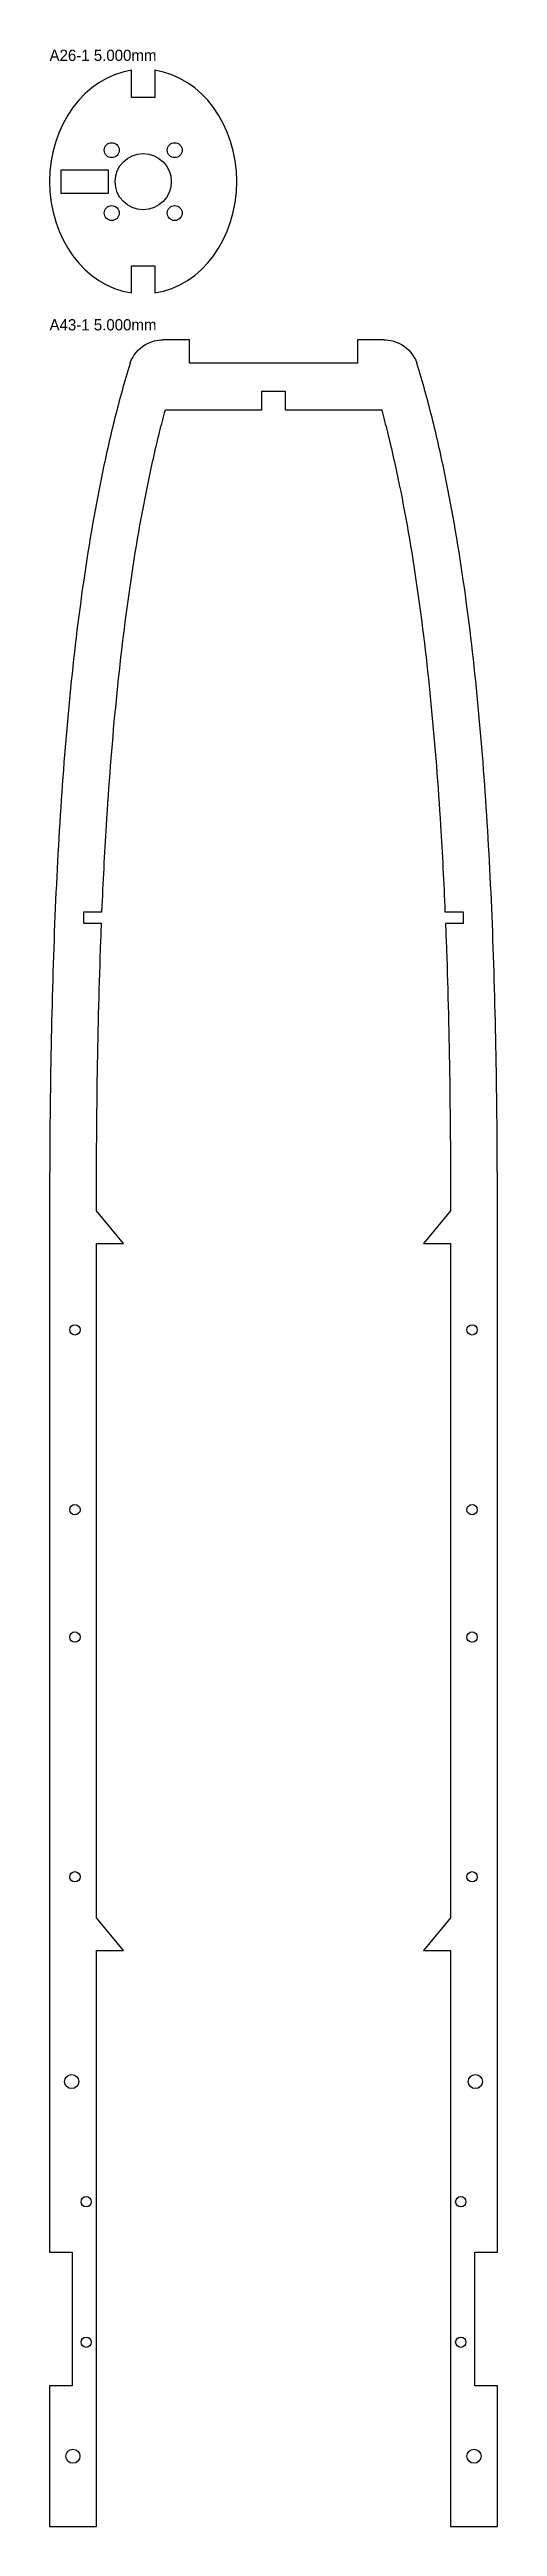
# Model space of a CAD drawing. Header units: millimetres. Extents: x 0 to 1220, y 0 to 2440.
# Drawn here: x 10 to 106, y 571 to 1100 of the extents above; entities that cross this region are included whole.
import ezdxf

# ---------------------------------------------------------------- set-up
doc = ezdxf.new("R2010")
doc.units = ezdxf.units.MM
doc.layers.add('CUT', color=1, linetype='Continuous')
doc.layers.add('LABELS_NONCUT', color=3, linetype='Continuous')

msp = doc.modelspace()

# ---------------------------------------------------------------- texts
at = {"layer": 'LABELS_NONCUT'}
for s, p in [('A26-1 5.000mm', (10, 1097.21)), ('A43-1 5.000mm', (10, 1039.66))]:
    msp.add_text(s, height=2.4, dxfattribs=at).set_placement(p)

# ---------------------------------------------------------------- linework, layer by layer
at = {"layer": 'CUT'}
for p, q in [((27.5, 1089.39, 0), (27.5, 1095.21)), ((32.5, 1095.21), (32.5, 1089.39, 0)), ((32.5, 1089.39, 0), (27.5, 1089.39, 0)), ((12.5, 1068.93), (12.5, 1073.93)), ((12.5, 1073.93), (22.5, 1073.93)), ((22.5, 1073.93), (22.5, 1068.93)), ((22.5, 1068.93), (12.5, 1068.93)), ((27.5, 1047.66), (27.5, 1053.47)), ((27.5, 1053.47), (32.5, 1053.47)), ((32.5, 1053.47), (32.5, 1047.66)), ((39.86, 1037.66, 0), (34.28, 1037.66, 0)), ((39.86, 1032.66, 0), (39.86, 1037.66, 0)), ((81.37, 1037.66, 0), (75.78, 1037.66, 0)), ((75.78, 1037.66, 0), (75.78, 1032.66, 0)), ((75.78, 1032.66, 0), (39.86, 1032.66, 0)), ((55.32, 1022.66, 0), (55.32, 1026.66, 0)), ((55.32, 1026.66, 0), (60.32, 1026.66, 0)), ((60.32, 1026.66, 0), (60.32, 1022.66, 0)), ((34.73, 1022.66, 0), (55.32, 1022.66, 0)), ((60.32, 1022.66, 0), (80.92, 1022.66, 0)), ((17.32, 913.01, 0), (17.32, 915.51, 0)), ((17.32, 915.51, 0), (21.2, 915.51, 0)), ((94.44, 915.51, 0), (98.32, 915.51, 0)), ((98.32, 915.51, 0), (98.32, 913.01, 0)), ((21.1, 913.01, 0), (17.32, 913.01, 0)), ((98.32, 913.01, 0), (94.55, 913.01, 0)), ((25.82, 844.66, 0), (20, 851.66, 0)), ((95.64, 851.66, 0), (89.82, 844.66, 0)), ((20, 700.66, 0), (20, 844.66, 0)), ((20, 844.66, 0), (25.82, 844.66, 0)), ((89.82, 844.66, 0), (95.64, 844.66, 0)), ((95.64, 844.66, 0), (95.64, 700.66, 0)), ((105.64, 629.27, 0), (105.64, 840.01, 0)), ((25.82, 693.66, 0), (20, 700.66, 0)), ((95.64, 700.66, 0), (89.82, 693.66, 0)), ((20, 570.66, 0), (20, 693.66, 0)), ((20, 693.66, 0), (25.82, 693.66, 0)), ((89.82, 693.66, 0), (95.64, 693.66, 0)), ((95.64, 693.66, 0), (95.64, 570.66, 0)), ((10, 649.27, 0), (10, 629.27, 0)), ((10, 629.27, 0), (14.82, 629.27, 0)), ((14.82, 629.27, 0), (14.82, 600.66, 0)), ((100.82, 600.66, 0), (100.82, 629.27, 0)), ((100.82, 629.27, 0), (105.64, 629.27, 0)), ((14.82, 600.66, 0), (10, 600.66, 0)), ((10, 600.66, 0), (10, 570.66, 0)), ((105.64, 600.66, 0), (100.82, 600.66, 0)), ((105.64, 570.66, 0), (105.64, 600.66, 0)), ((10, 570.66, 0), (20, 570.66, 0)), ((95.64, 570.66, 0), (105.64, 570.66, 0))]:
    msp.add_line(p, q, dxfattribs=at)
for centre, radius in [((23.28, 1078.15), 1.6), ((36.72, 1078.15), 1.6), ((30, 1071.43), 6), ((23.28, 1064.72), 1.6), ((36.72, 1064.72), 1.6), ((15.42, 826.21, 0), 1.1), ((100.22, 826.21, 0), 1.1), ((15.42, 787.81, 0), 1.1), ((100.22, 787.81, 0), 1.1), ((15.42, 760.61, 0), 1.1), ((100.22, 760.61, 0), 1.1), ((15.42, 709.41, 0), 1.1), ((100.22, 709.41, 0), 1.1), ((14.72, 665.66, 0), 1.5), ((100.92, 665.66, 0), 1.5), ((17.82, 640.01, 0), 1.1), ((97.82, 640.01, 0), 1.1), ((17.82, 610.01, 0), 1.1), ((97.82, 610.01, 0), 1.1), ((15, 585.66, 0), 1.5), ((100.64, 585.66, 0), 1.5)]:
    msp.add_circle(centre, radius, dxfattribs=at)
for start_param, end_param in [(3.26697, 6.157907), (0.125378, 3.016315)]:
    msp.add_ellipse((30, 1071.43), major_axis=(0, -23.96), ratio=0.834702, start_param=start_param, end_param=end_param, dxfattribs=at)
for points, knots in [([(27.2, 1032.66, 0), (27.79, 1034.32, 0), (28.98, 1035.75, 0), (30.5, 1036.64, 0), (31.64, 1037.3, 0), (32.96, 1037.66, 0), (34.28, 1037.66, 0)], [0, 0, 0, 0, 0.5288111, 0.5288111, 0.5288111, 0.9254194, 0.9254194, 0.9254194, 0.9254194]), ([(81.37, 1037.66, 0), (82.69, 1037.66, 0), (84.01, 1037.3, 0), (85.15, 1036.64, 0), (86.66, 1035.75, 0), (87.85, 1034.32, 0), (88.44, 1032.66, 0)], [0, 0, 0, 0, 0.3966083, 0.3966083, 0.3966083, 0.9254194, 0.9254194, 0.9254194, 0.9254194]), ([(27.2, 1032.66, 0), (27.11, 1032.35, 0), (27.01, 1032.04, 0), (26.92, 1031.73, 0), (25.78, 1027.97, 0), (24.74, 1024.16, 0), (23.79, 1020.32, 0), (22.84, 1016.47, 0), (21.97, 1012.59, 0), (21.16, 1008.67, 0), (19.55, 1000.83, 0), (18.22, 992.87, 0), (17.07, 984.78, 0), (15.93, 976.68, 0), (14.97, 968.46, 0), (14.17, 960.1, 0), (13.37, 951.73, 0), (12.71, 943.22, 0), (12.17, 934.52, 0), (11.64, 925.81, 0), (11.22, 916.93, 0), (10.89, 907.79, 0), (10.57, 898.65, 0), (10.35, 889.27, 0), (10.2, 879.53, 0), (10.06, 869.8, 0), (10, 859.71, 0), (10, 849.1, 0), (10, 784.1, 0), (10, 717.37, 0), (10, 649.27, 0)], [0, 0, 0, 0, 0.003153, 0.003153, 0.003153, 0.041151, 0.041151, 0.041151, 0.079149, 0.079149, 0.079149, 0.155145, 0.155145, 0.155145, 0.23114, 0.23114, 0.23114, 0.307136, 0.307136, 0.307136, 0.383131, 0.383131, 0.383131, 0.459127, 0.459127, 0.459127, 0.535123, 0.535123, 0.535123, 1, 1, 1, 1]), ([(105.64, 840.01, 0), (105.64, 843.05, 0), (105.64, 846.08, 0), (105.64, 849.1, 0), (105.64, 859.71, 0), (105.58, 869.8, 0), (105.3, 889.27, 0), (105.07, 898.65, 0), (104.43, 916.93, 0), (104.01, 925.81, 0), (102.93, 943.22, 0), (102.28, 951.73, 0), (100.67, 968.46, 0), (99.72, 976.68, 0), (97.43, 992.87, 0), (96.09, 1000.83, 0), (93.68, 1012.59, 0), (92.81, 1016.47, 0), (90.9, 1024.16, 0), (89.86, 1027.97, 0), (88.63, 1032.04, 0), (88.54, 1032.35, 0), (88.44, 1032.66, 0)], [0, 0, 0, 0, 0.038878, 0.038878, 0.038878, 0.175372, 0.175372, 0.311866, 0.311866, 0.44836, 0.44836, 0.584854, 0.584854, 0.721348, 0.721348, 0.857842, 0.857842, 0.926089, 0.926089, 0.994336, 0.994336, 1, 1, 1, 1]), ([(21.2, 915.51, 0), (21.47, 921.75, 0), (21.78, 927.87, 0), (22.15, 933.9, 0), (22.69, 942.5, 0), (23.33, 950.9, 0), (24.12, 959.14, 0), (24.92, 967.38, 0), (25.85, 975.45, 0), (26.97, 983.38, 0), (28.09, 991.3, 0), (29.4, 999.06, 0), (30.96, 1006.66, 0), (31.74, 1010.46, 0), (32.58, 1014.21, 0), (33.5, 1017.91, 0), (33.89, 1019.5, 0), (34.3, 1021.09, 0), (34.73, 1022.66, 0)], [0, 0, 0, 0, 0.158629, 0.158629, 0.158629, 0.385077, 0.385077, 0.385077, 0.611525, 0.611525, 0.611525, 0.837972, 0.837972, 0.837972, 0.951196, 0.951196, 0.951196, 1, 1, 1, 1]), ([(80.92, 1022.66, 0), (81.34, 1021.09, 0), (81.75, 1019.5, 0), (82.15, 1017.91, 0), (83.07, 1014.21, 0), (83.91, 1010.46, 0), (84.69, 1006.66, 0), (86.25, 999.06, 0), (87.55, 991.3, 0), (88.67, 983.38, 0), (89.79, 975.45, 0), (90.73, 967.38, 0), (91.52, 959.14, 0), (92.31, 950.9, 0), (92.96, 942.5, 0), (93.49, 933.9, 0), (93.86, 927.87, 0), (94.18, 921.75, 0), (94.44, 915.51, 0)], [0, 0, 0, 0, 0.048804, 0.048804, 0.048804, 0.162028, 0.162028, 0.162028, 0.388475, 0.388475, 0.388475, 0.614923, 0.614923, 0.614923, 0.841371, 0.841371, 0.841371, 1, 1, 1, 1]), ([(20, 851.66, 0), (20, 853.36, 0), (20.01, 855.06, 0), (20.01, 856.74, 0), (20.02, 858.46, 0), (20.02, 860.17, 0), (20.03, 861.87, 0), (20.04, 863.65, 0), (20.05, 865.41, 0), (20.07, 867.17, 0), (20.08, 868.97, 0), (20.1, 870.77, 0), (20.12, 872.55, 0), (20.14, 874.43, 0), (20.16, 876.29, 0), (20.19, 878.14, 0), (20.19, 878.56, 0), (20.2, 878.97, 0), (20.2, 879.38, 0), (20.35, 889.06, 0), (20.57, 898.38, 0), (20.89, 907.44, 0), (20.95, 909.31, 0), (21.02, 911.16, 0), (21.1, 913.01, 0)], [0, 0, 0, 0, 0.076702, 0.076702, 0.076702, 0.155345, 0.155345, 0.155345, 0.237609, 0.237609, 0.237609, 0.322506, 0.322506, 0.322506, 0.412184, 0.412184, 0.412184, 0.432252, 0.432252, 0.432252, 0.902948, 0.902948, 0.902948, 1, 1, 1, 1]), ([(94.55, 913.01, 0), (94.62, 911.16, 0), (94.69, 909.31, 0), (94.76, 907.44, 0), (95.08, 898.38, 0), (95.3, 889.06, 0), (95.44, 879.38, 0), (95.57, 870.49, 0), (95.63, 861.3, 0), (95.64, 851.66, 0)], [0, 0, 0, 0, 0.097021, 0.097021, 0.097021, 0.567565, 0.567565, 0.567565, 1, 1, 1, 1])]:
    msp.add_open_spline(points, degree=3, knots=knots, dxfattribs=at)

msp.set_redraw_order([(e.dxf.handle, doc.entitydb.next_handle()) for e in msp.query("TEXT MTEXT ATTDEF DIMENSION ARC_DIMENSION")])  # texts and dimensions are drawn at this point

doc.saveas('drawing.dxf')
